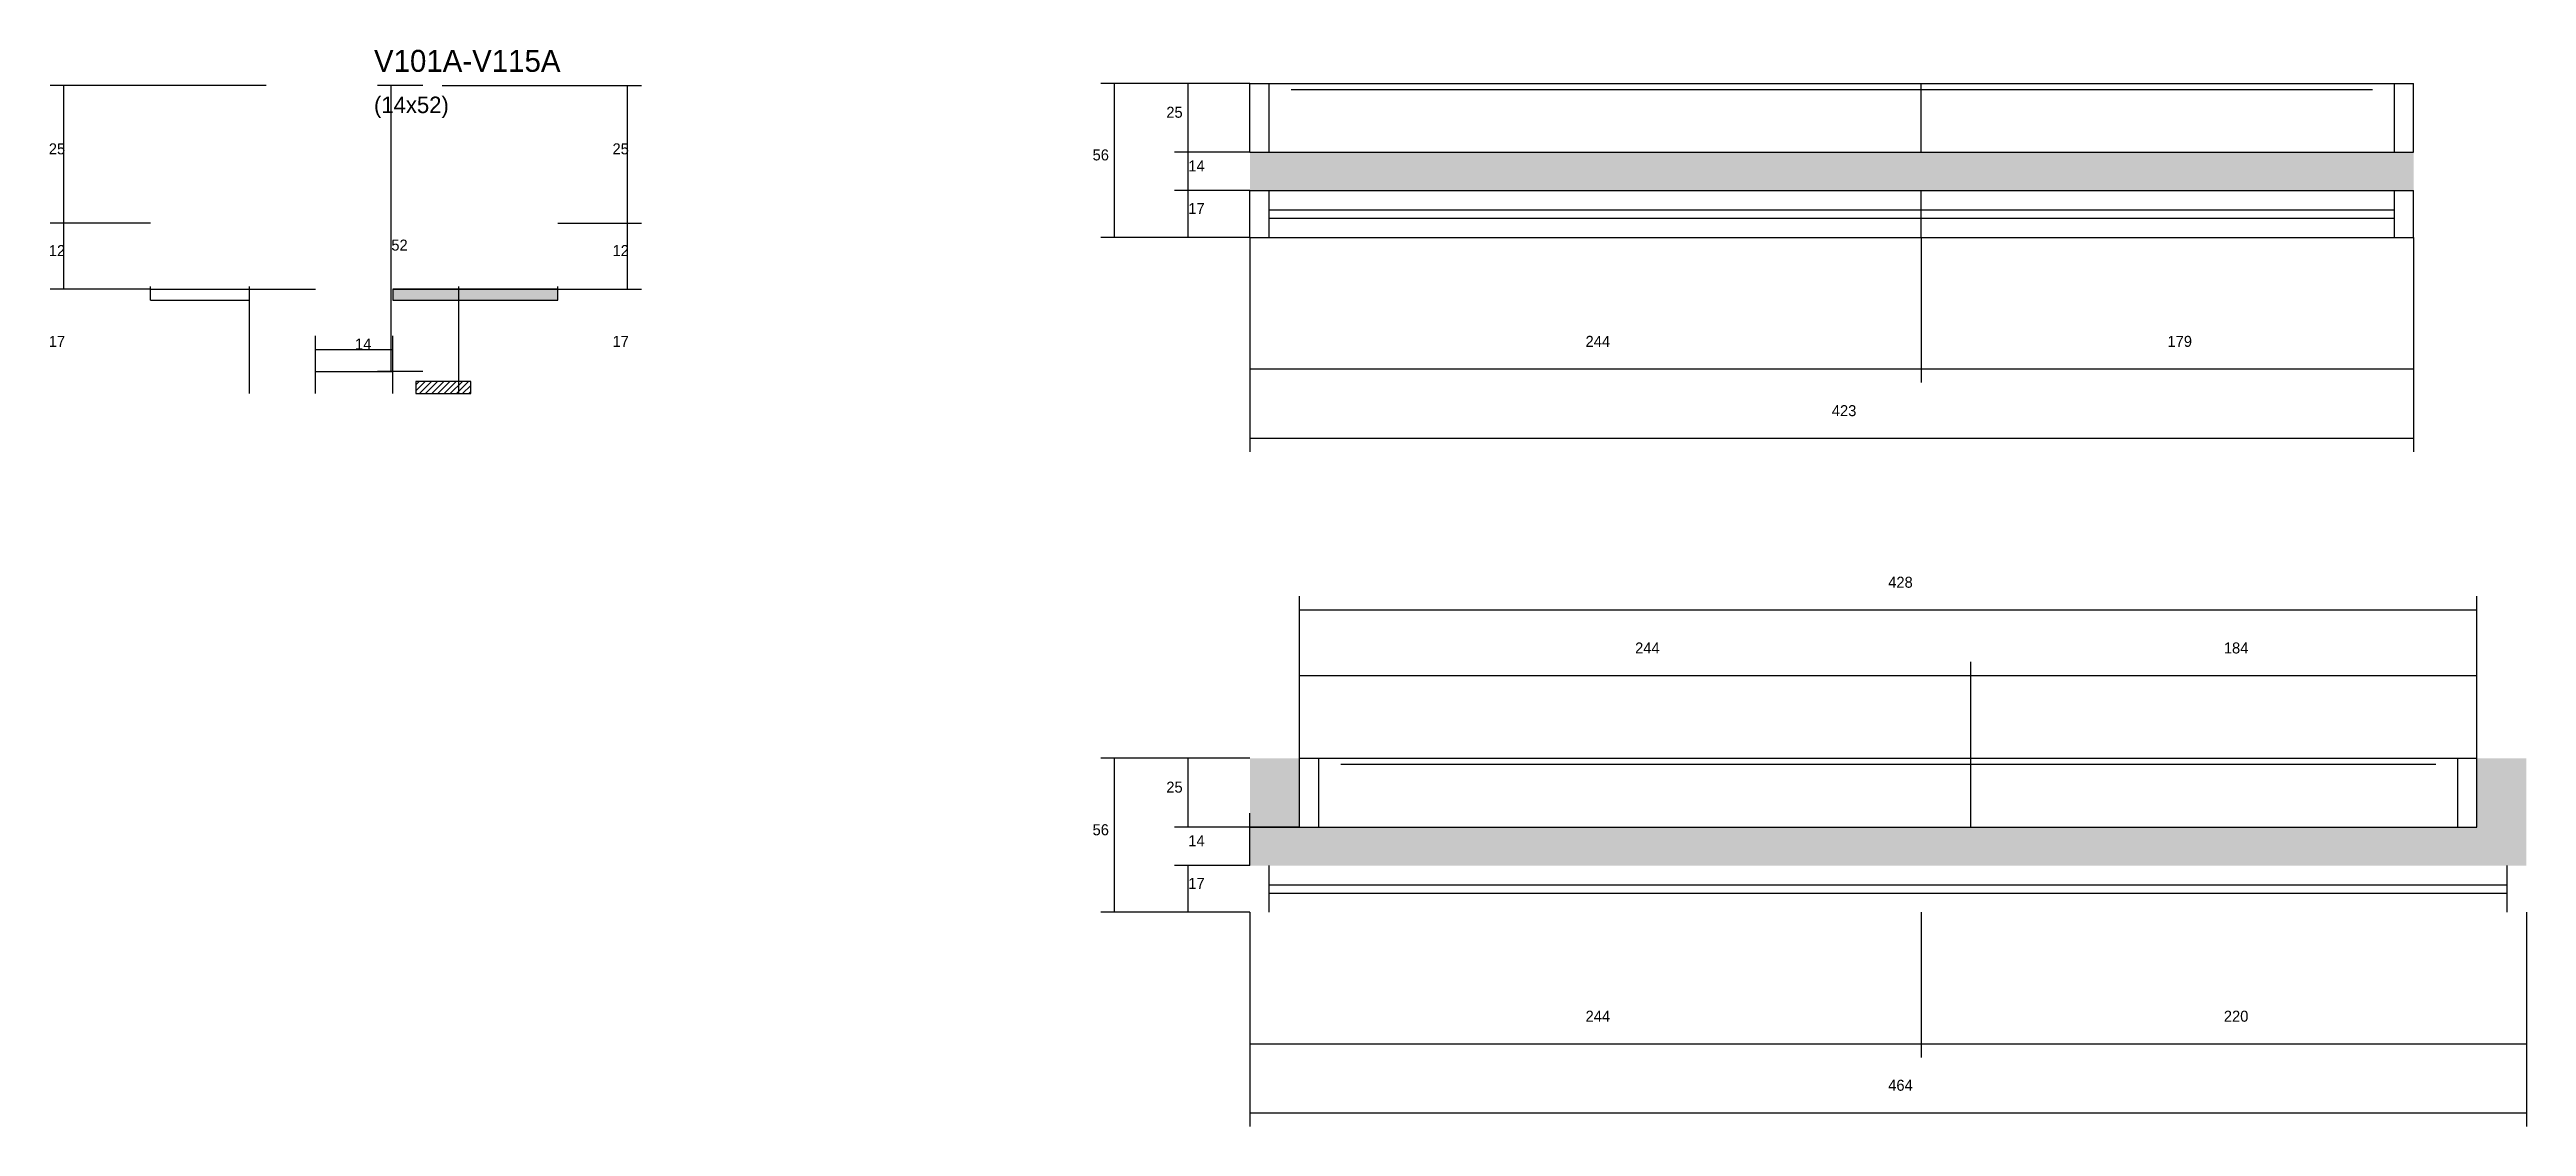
# Model space of a CAD drawing. Header units: metres. Extents: x -2848 to 21926, y -45195 to 1016.
# Drawn here: x 14282 to 15182, y -39978 to -39587 of the extents above; entities that cross this region are included whole.
import ezdxf

# ---------------------------------------------------------------- set-up
doc = ezdxf.new("R2010")
doc.units = ezdxf.units.M
for name, color, linetype in [('COTA', 241, 'Continuous'), ('Cota Seção (2x)', 4, 'Continuous'), ('Hachura', 253, 'Continuous'), ('Madeira', 126, 'Continuous'), ('Painéis', 200, 'Continuous'), ('SARR_2.2x7', 40, 'Continuous'), ('Texto Seção', 7, 'Continuous')]:
    doc.layers.add(name, color=color, linetype=linetype)

msp = doc.modelspace()

# ---------------------------------------------------------------- texts
at = {"layer": 'COTA'}
for s, p in [('25', (14688, -39611.7)), ('25', (14281.8, -39625)), ('25', (14486.7, -39625)), ('56', (14661.2, -39627.2)), ('14', (14696, -39631.2)), ('17', (14696, -39646.7)), ('12', (14281.8, -39662)), ('12', (14486.7, -39662)), ('17', (14281.8, -39695)), ('17', (14486.7, -39695)), ('244', (14840.4, -39695)), ('179', (15051.9, -39695)), ('423', (14929.9, -39720.2)), ('428', (14950.4, -39782.6)), ('244', (14858.4, -39806.5)), ('184', (15072.4, -39806.5)), ('25', (14688, -39857.1)), ('56', (14661.2, -39872.6)), ('14', (14696, -39876.6)), ('17', (14696, -39892.1)), ('244', (14840.4, -39940.4)), ('220', (15072.4, -39940.4)), ('464', (14950.4, -39965.5))]:
    msp.add_text(s, height=4, dxfattribs=at).set_placement(p)
at = {"layer": 'Cota Seção (2x)'}
for s, p in [('52', (14406.3, -39660)), ('14', (14393.1, -39696))]:
    msp.add_text(s, height=4, dxfattribs=at).set_placement(p)
at = {"layer": 'Texto Seção'}
for s, height, p in [('V101A-V115A', 8, (14400, -39595)), ('(14x52)', 6, (14400, -39610))]:
    msp.add_text(s, height=height, dxfattribs=at).set_placement(p)

# ---------------------------------------------------------------- hatches: boundary and pattern name
at = {"layer": 'COTA'}
h = msp.add_hatch(dxfattribs=at)
h.set_pattern_fill('AR-CONC', scale=0.03)
h.paths.add_polyline_path([(14718.4, -39624.2), (14718.4, -39638.2), (15141.4, -39638.2), (15141.4, -39624.2)])
h = msp.add_hatch(dxfattribs=at)
h.set_pattern_fill('AR-CONC', scale=0.03)
h.paths.add_polyline_path([(15164.4, -39869.6), (14736.4, -39869.6), (14736.4, -39844.6), (14718.4, -39844.6), (14718.4, -39883.6), (15182.4, -39883.6), (15182.4, -39844.6), (15164.4, -39844.6)])
at = {"layer": 'Hachura'}
h = msp.add_hatch(color=8, dxfattribs=at)
h.dxf.hatch_style = 1
h.paths.add_polyline_path([(14466.8, -39678), (14466.8, -39674), (14466.8, -39674), (14406.8, -39674), (14406.8, -39674), (14406.8, -39678), (14406.8, -39678), (14466.8, -39678)])
h = msp.add_hatch(dxfattribs=at)
h.set_pattern_fill('ANSI31', scale=0.5)
h.paths.add_polyline_path([(14435.2, -39712), (14435.2, -39707.6), (14435.2, -39707.6), (14415.2, -39707.6), (14415.2, -39707.6), (14415.2, -39712), (14415.2, -39712), (14435.2, -39712)])

# ---------------------------------------------------------------- linework, layer by layer
at = {"layer": 'COTA'}
for p, q in [((14360.8, -39600), (14282.3, -39600)), ((14287.3, -39650), (14287.3, -39600)), ((14424.8, -39600), (14497.2, -39600)), ((14492.2, -39650), (14492.2, -39600)), ((14718.4, -39599.2), (14664.2, -39599.2)), ((14669.2, -39655.2), (14669.2, -39599.2)), ((14718.4, -39599.2), (14691, -39599.2)), ((14696, -39624.2), (14696, -39599.2)), ((14718.4, -39624.2), (14691, -39624.2)), ((14718.4, -39624.2), (14691, -39624.2)), ((14696, -39638.2), (14696, -39624.2)), ((14718.4, -39638.2), (14691, -39638.2)), ((14718.4, -39638.2), (14691, -39638.2)), ((14696, -39655.2), (14696, -39638.2)), ((14318.8, -39650), (14282.3, -39650)), ((14318.8, -39650), (14282.3, -39650)), ((14287.3, -39674), (14287.3, -39650)), ((14466.8, -39650), (14497.2, -39650)), ((14466.8, -39650), (14497.2, -39650)), ((14492.2, -39674), (14492.2, -39650)), ((14718.4, -39655.2), (14664.2, -39655.2)), ((14718.4, -39655.2), (14691, -39655.2)), ((14718.4, -39655.2), (14718.4, -39708)), ((14718.4, -39655.2), (14718.4, -39733.2)), ((14962.4, -39655.2), (14962.4, -39708)), ((14962.4, -39655.2), (14962.4, -39708)), ((15141.4, -39655.2), (15141.4, -39708)), ((15141.4, -39655.2), (15141.4, -39733.2)), ((14318.8, -39674), (14282.3, -39674)), ((14318.8, -39678), (14318.8, -39673)), ((14354.8, -39712), (14354.8, -39673)), ((14430.8, -39712), (14430.8, -39673)), ((14466.8, -39678), (14466.8, -39673)), ((14466.8, -39674), (14497.2, -39674)), ((14318.8, -39678), (14354.8, -39678)), ((14430.8, -39678), (14466.8, -39678)), ((14718.4, -39703), (14962.4, -39703)), ((14962.4, -39703), (15141.4, -39703)), ((14718.4, -39728.2), (15141.4, -39728.2)), ((14736.4, -39844.6), (14736.4, -39785.6)), ((15164.4, -39844.6), (15164.4, -39785.6)), ((14736.4, -39790.6), (15164.4, -39790.6)), ((14736.4, -39844.6), (14736.4, -39809.5)), ((14980.4, -39844.6), (14980.4, -39809.5)), ((14980.4, -39844.6), (14980.4, -39809.5)), ((15164.4, -39844.6), (15164.4, -39809.5)), ((14736.4, -39814.5), (14980.4, -39814.5)), ((14980.4, -39814.5), (15164.4, -39814.5)), ((14718.4, -39844.6), (14664.2, -39844.6)), ((14669.2, -39900.6), (14669.2, -39844.6)), ((14718.4, -39844.6), (14691, -39844.6)), ((14696, -39869.6), (14696, -39844.6)), ((14718.4, -39883.6), (14718.4, -39864.6)), ((14736.4, -39869.6), (14736.4, -39864.6)), ((14736.4, -39869.6), (14691, -39869.6)), ((14718.4, -39869.6), (14736.4, -39869.6)), ((14718.4, -39883.6), (14691, -39883.6)), ((14696, -39900.6), (14696, -39883.6)), ((14718.4, -39900.6), (14664.2, -39900.6)), ((14718.4, -39900.6), (14691, -39900.6)), ((14718.4, -39900.6), (14718.4, -39953.4)), ((14718.4, -39900.6), (14718.4, -39978.5)), ((14962.4, -39900.6), (14962.4, -39953.4)), ((14962.4, -39900.6), (14962.4, -39953.4)), ((15182.4, -39900.6), (15182.4, -39953.4)), ((15182.4, -39900.6), (15182.4, -39978.5)), ((14718.4, -39948.4), (14962.4, -39948.4)), ((14962.4, -39948.4), (15182.4, -39948.4)), ((14718.4, -39973.5), (15182.4, -39973.5))]:
    msp.add_line(p, q, dxfattribs=at)
at = {"layer": 'Cota Seção (2x)'}
for p, q in [((14417.8, -39600), (14401.3, -39600)), ((14406.3, -39704), (14406.3, -39600)), ((14378.8, -39712), (14378.8, -39691)), ((14406.8, -39712), (14406.8, -39691)), ((14378.8, -39696), (14406.8, -39696)), ((14417.8, -39704), (14401.3, -39704))]:
    msp.add_line(p, q, dxfattribs=at)
at = {"layer": 'Madeira'}
msp.add_lwpolyline([(14435.2, -39712), (14435.2, -39707.6), (14415.2, -39707.6), (14415.2, -39712)], close=True, dxfattribs=at)
at = {"layer": 'Painéis'}
for p, q in [((14718.4, -39599.2), (15141.4, -39599.2)), ((14718.4, -39624.2), (14718.4, -39599.2)), ((14962.4, -39624.2), (14962.4, -39599.2)), ((15141.4, -39624.2), (15141.4, -39599.2)), ((14718.4, -39624.2), (15141.4, -39624.2)), ((14718.4, -39638.2), (15141.4, -39638.2)), ((14718.4, -39655.2), (14718.4, -39638.2)), ((14962.4, -39655.2), (14962.4, -39638.2)), ((15141.4, -39655.2), (15141.4, -39638.2)), ((14718.4, -39655.2), (15141.4, -39655.2)), ((14318.8, -39674), (14378.8, -39674)), ((14406.8, -39674), (14466.8, -39674)), ((14378.8, -39704), (14406.8, -39704)), ((14736.4, -39844.6), (15164.4, -39844.6)), ((14736.4, -39869.6), (14736.4, -39844.6)), ((14980.4, -39869.6), (14980.4, -39844.6)), ((15164.4, -39869.6), (15164.4, -39844.6)), ((14736.4, -39869.6), (15164.4, -39869.6))]:
    msp.add_line(p, q, dxfattribs=at)
msp.add_lwpolyline([(14466.8, -39678), (14466.8, -39674), (14406.8, -39674), (14406.8, -39678)], close=True, dxfattribs=at)
at = {"layer": 'SARR_2.2x7'}
for p, q in [((14725.4, -39624.2), (14725.4, -39599.2)), ((14733.4, -39601.4), (14962.4, -39601.4)), ((14962.4, -39601.4), (15126.4, -39601.4)), ((15134.4, -39624.2), (15134.4, -39599.2)), ((14725.4, -39655.2), (14725.4, -39638.2)), ((15134.4, -39655.2), (15134.4, -39638.2)), ((14725.4, -39645.2), (14962.4, -39645.2)), ((14725.4, -39648.2), (14962.4, -39648.2)), ((14962.4, -39645.2), (15134.4, -39645.2)), ((14962.4, -39648.2), (15134.4, -39648.2)), ((14743.4, -39869.6), (14743.4, -39844.6)), ((14751.4, -39846.8), (14980.4, -39846.8)), ((14980.4, -39846.8), (15149.4, -39846.8)), ((15157.4, -39869.6), (15157.4, -39844.6)), ((14725.4, -39900.6), (14725.4, -39883.6)), ((15175.4, -39900.6), (15175.4, -39883.6)), ((14725.4, -39890.6), (14962.4, -39890.6)), ((14725.4, -39893.6), (14962.4, -39893.6)), ((14962.4, -39890.6), (15175.4, -39890.6)), ((14962.4, -39893.6), (15175.4, -39893.6))]:
    msp.add_line(p, q, dxfattribs=at)

msp.set_redraw_order([(e.dxf.handle, doc.entitydb.next_handle()) for e in msp.query("TEXT MTEXT ATTDEF DIMENSION ARC_DIMENSION")])  # texts and dimensions are drawn at this point

doc.saveas('drawing.dxf')
